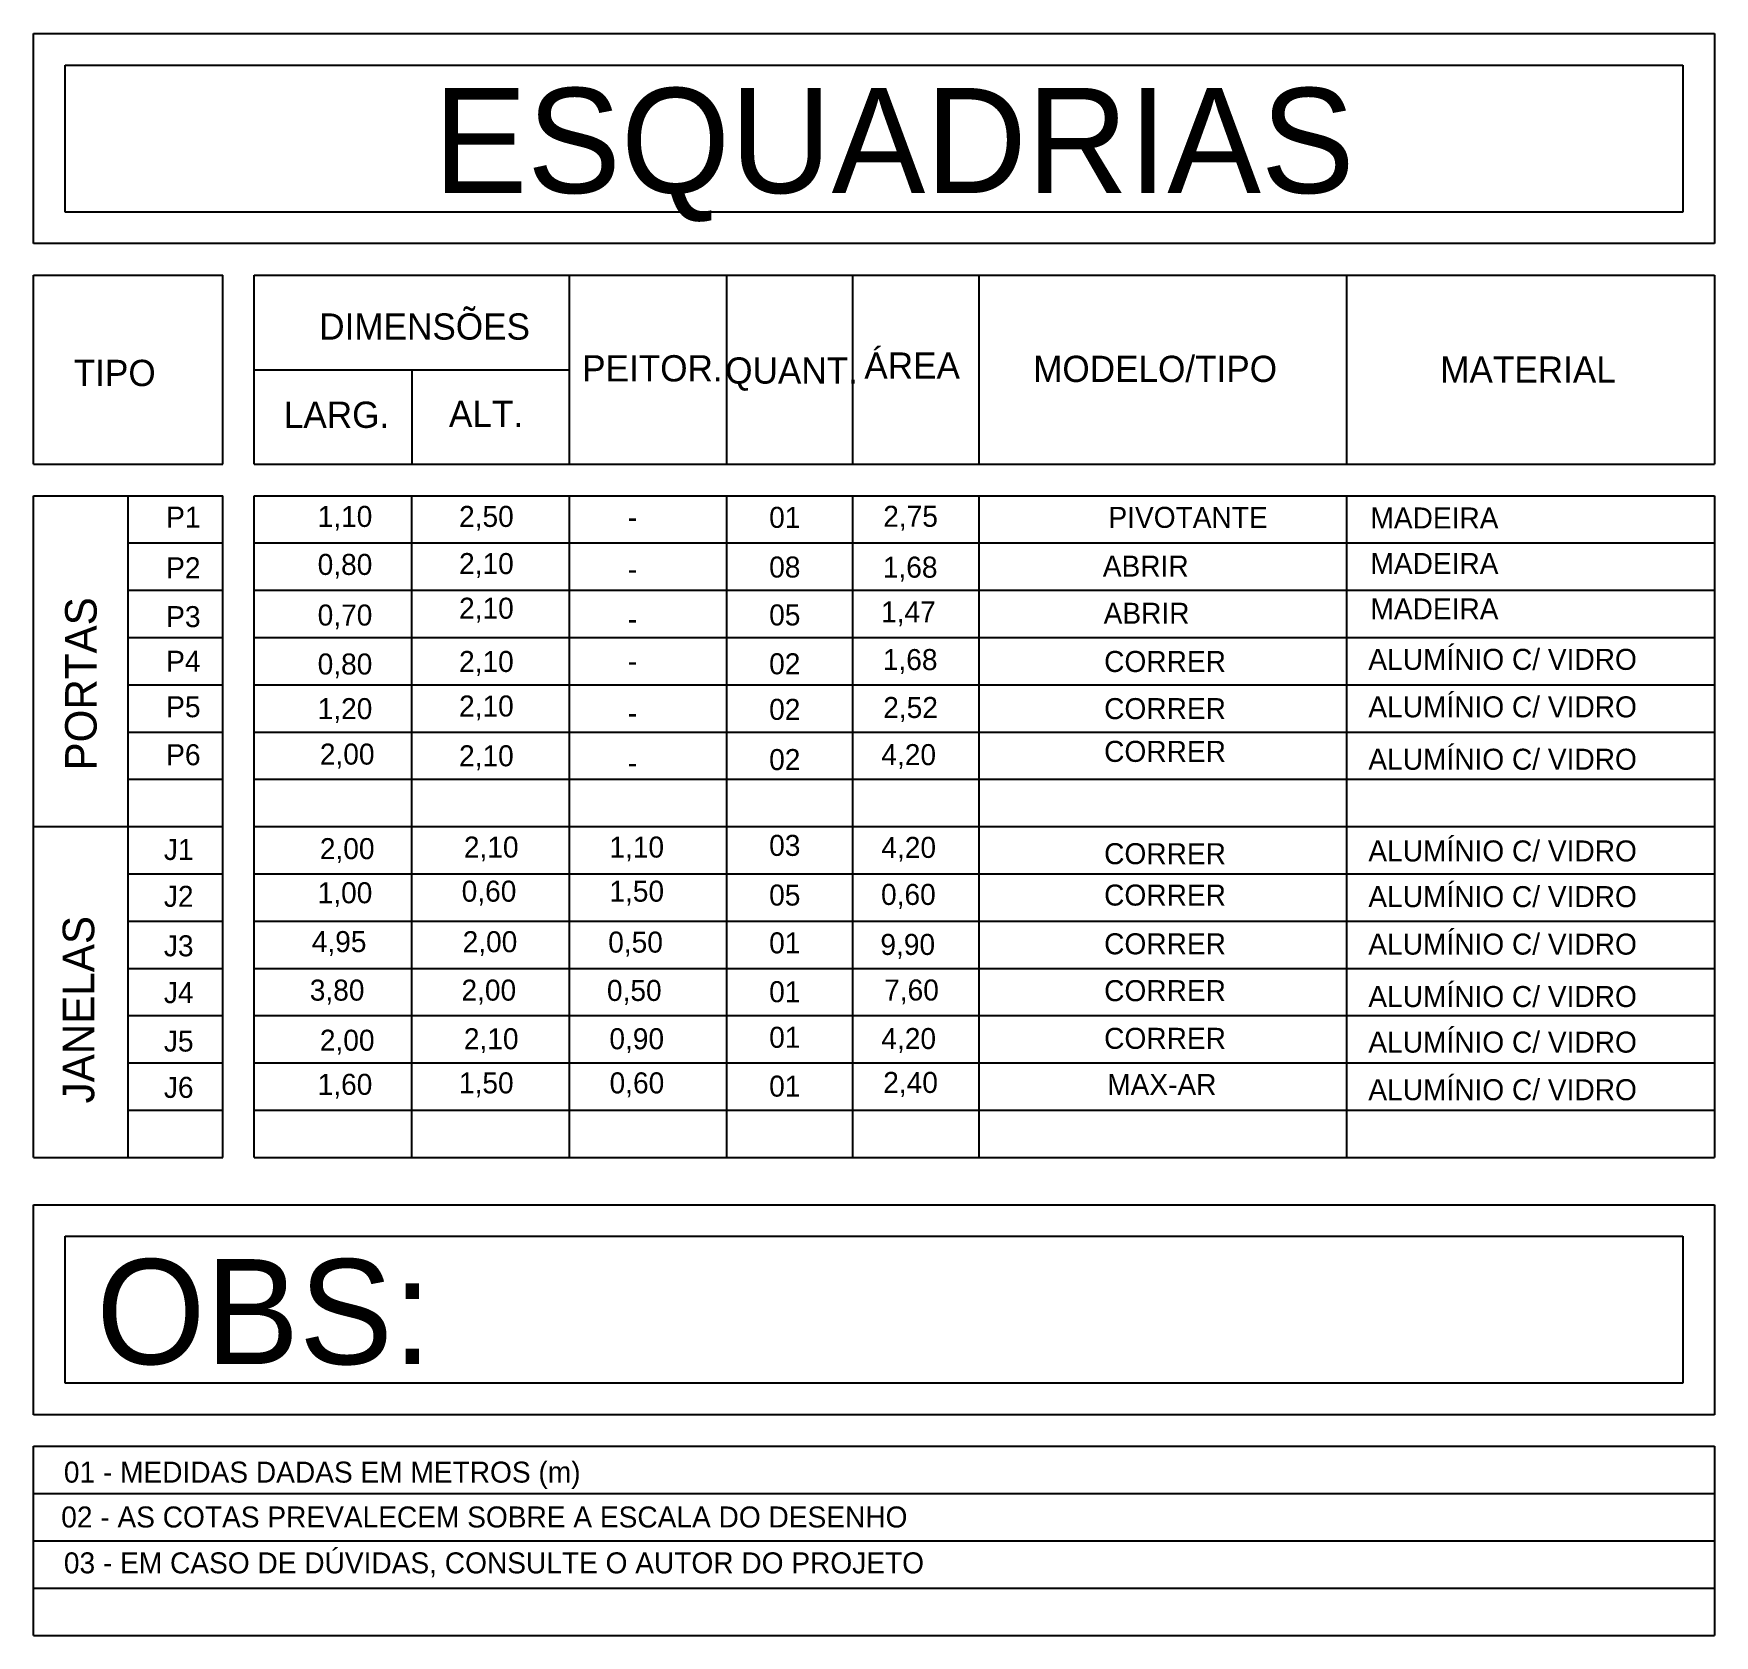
# Model space of a CAD drawing. Header units: millimetres. Extents: x 79.3 to 137.8, y -24.9 to 34.2.
# Drawn here: x 88.88 to 104.88, y 18.95 to 34.2 of the extents above; entities that cross this region are included whole.
import ezdxf

# ---------------------------------------------------------------- set-up
doc = ezdxf.new("R2010")
doc.units = ezdxf.units.MM
doc.header["$LTSCALE"] = 0.6
doc.header["$MEASUREMENT"] = 0

msp = doc.modelspace()

# ---------------------------------------------------------------- texts
at = {"lineweight": -3}
for s, height, p in [('ESQUADRIAS', 1, (92.682, 32.687)), ('DIMENSÕES', 0.25, (91.594, 31.291)), ('ÁREA', 0.25, (96.783, 30.919)), ('TIPO', 0.25, (89.257, 30.849)), ('PEITOR.', 0.25, (94.097, 30.893)), ('QUANT.', 0.25, (95.459, 30.872)), ('MODELO/TIPO', 0.25, (98.39, 30.888)), ('MATERIAL', 0.25, (102.265, 30.881)), ('LARG.', 0.25, (91.257, 30.451)), ('ALT.', 0.25, (92.829, 30.46)), ('P1', 0.2, (90.137, 29.501)), ('1,10', 0.2, (91.579, 29.508)), ('2,50', 0.2, (92.925, 29.508)), ('01', 0.2, (95.877, 29.499)), ('2,75', 0.2, (96.963, 29.509)), ('PIVOTANTE', 0.2, (99.107, 29.499)), ('MADEIRA', 0.2, (101.601, 29.493)), ('-', 0.2, (94.531, 29.5)), ('P2', 0.2, (90.137, 29.019)), ('0,80', 0.2, (91.579, 29.051)), ('2,10', 0.2, (92.925, 29.059)), ('08', 0.2, (95.877, 29.026)), ('1,68', 0.2, (96.959, 29.025)), ('ABRIR', 0.2, (99.053, 29.035)), ('MADEIRA', 0.2, (101.601, 29.06)), ('-', 0.2, (94.531, 29.006)), ('2,10', 0.2, (92.925, 28.634)), ('MADEIRA', 0.2, (101.601, 28.627)), ('P3', 0.2, (90.137, 28.554)), ('0,70', 0.2, (91.579, 28.569)), ('05', 0.2, (95.877, 28.57)), ('1,47', 0.2, (96.942, 28.599)), ('ABRIR', 0.2, (99.061, 28.586)), ('-', 0.2, (94.531, 28.532)), ('P4', 0.2, (90.137, 28.129)), ('2,10', 0.2, (92.925, 28.127)), ('1,68', 0.2, (96.959, 28.145)), ('CORRER', 0.2, (99.066, 28.127)), ('ALUMÍNIO C/ VIDRO', 0.2, (101.581, 28.147)), ('0,80', 0.2, (91.579, 28.103)), ('-', 0.2, (94.531, 28.131)), ('02', 0.2, (95.877, 28.105)), ('P5', 0.2, (90.137, 27.696)), ('1,20', 0.2, (91.579, 27.678)), ('2,10', 0.2, (92.925, 27.703)), ('02', 0.2, (95.877, 27.671)), ('2,52', 0.2, (96.963, 27.689)), ('CORRER', 0.2, (99.066, 27.678)), ('ALUMÍNIO C/ VIDRO', 0.2, (101.581, 27.695)), ('-', 0.2, (94.531, 27.637)), ('P6', 0.2, (90.137, 27.239)), ('2,00', 0.2, (91.6, 27.245)), ('2,10', 0.2, (92.925, 27.229)), ('02', 0.2, (95.877, 27.193)), ('4,20', 0.2, (96.945, 27.24)), ('CORRER', 0.2, (99.066, 27.271)), ('ALUMÍNIO C/ VIDRO', 0.2, (101.581, 27.196)), ('-', 0.2, (94.531, 27.163)), ('2,10', 0.2, (92.971, 26.36)), ('1,10', 0.2, (94.356, 26.36)), ('03', 0.2, (95.877, 26.376)), ('4,20', 0.2, (96.945, 26.357)), ('ALUMÍNIO C/ VIDRO', 0.2, (101.581, 26.323)), ('J1', 0.2, (90.115, 26.337)), ('2,00', 0.2, (91.6, 26.345)), ('2,00', 0.2, (91.6, 26.345)), ('CORRER', 0.2, (99.066, 26.297)), ('J2', 0.2, (90.115, 25.891)), ('1,00', 0.2, (91.579, 25.925)), ('0,60', 0.2, (92.95, 25.94)), ('1,50', 0.2, (94.356, 25.94)), ('05', 0.2, (95.877, 25.903)), ('0,60', 0.2, (96.942, 25.909)), ('CORRER', 0.2, (99.066, 25.903)), ('ALUMÍNIO C/ VIDRO', 0.2, (101.581, 25.888)), ('J3', 0.2, (90.115, 25.42)), ('4,95', 0.2, (91.523, 25.46)), ('2,00', 0.2, (92.959, 25.459)), ('0,50', 0.2, (94.345, 25.455)), ('01', 0.2, (95.877, 25.448)), ('9,90', 0.2, (96.936, 25.433)), ('CORRER', 0.2, (99.066, 25.439)), ('ALUMÍNIO C/ VIDRO', 0.2, (101.581, 25.436)), ('J4', 0.2, (90.115, 24.974)), ('3,80', 0.2, (91.504, 24.998)), ('2,00', 0.2, (92.948, 24.998)), ('0,50', 0.2, (94.333, 24.995)), ('01', 0.2, (95.877, 24.983)), ('7,60', 0.2, (96.972, 24.999)), ('CORRER', 0.2, (99.066, 24.993)), ('ALUMÍNIO C/ VIDRO', 0.2, (101.581, 24.937)), ('J5', 0.2, (90.115, 24.513)), ('2,00', 0.2, (91.6, 24.521)), ('2,10', 0.2, (92.971, 24.535)), ('0,90', 0.2, (94.356, 24.535)), ('01', 0.2, (95.877, 24.549)), ('4,20', 0.2, (96.945, 24.537)), ('CORRER', 0.2, (99.066, 24.539)), ('ALUMÍNIO C/ VIDRO', 0.2, (101.581, 24.503)), ('2,40', 0.2, (96.963, 24.119)), ('J6', 0.2, (90.115, 24.072)), ('1,60', 0.2, (91.579, 24.101)), ('1,50', 0.2, (92.924, 24.115)), ('0,60', 0.2, (94.358, 24.115)), ('01', 0.2, (95.877, 24.084)), ('MAX-AR', 0.2, (99.095, 24.099)), ('ALUMÍNIO C/ VIDRO', 0.2, (101.581, 24.05)), ('OBS:', 1, (89.471, 21.537)), ('01 - MEDIDAS DADAS EM METROS (m)', 0.2, (89.163, 20.409)), ('02 - AS COTAS PREVALECEM SOBRE A ESCALA DO DESENHO', 0.2, (89.138, 19.982)), ('03 - EM CASO DE DÚVIDAS, CONSULTE O AUTOR DO PROJETO', 0.2, (89.163, 19.545))]:
    msp.add_text(s, height=height, dxfattribs=at).set_placement(p)
for s, p in [('PORTAS', (89.475, 27.189)), ('JANELAS', (89.452, 24.02))]:
    msp.add_text(s, height=0.3, rotation=90, dxfattribs=at).set_placement(p)

# ---------------------------------------------------------------- linework, layer by layer
at = {"lineweight": -3}
for p, q in [((88.875, 32.205), (88.875, 34.205)), ((88.875, 34.205), (104.875, 34.205)), ((104.875, 34.205), (104.875, 32.205)), ((89.175, 32.505), (89.175, 33.905)), ((89.175, 33.905), (104.575, 33.905)), ((104.575, 33.905), (104.575, 32.505)), ((104.575, 32.505), (89.175, 32.505)), ((104.875, 32.205), (88.875, 32.205)), ((88.875, 31.905), (90.675, 31.905)), ((88.875, 30.105), (88.875, 31.905)), ((90.675, 30.105), (90.675, 31.905)), ((90.975, 30.105), (90.975, 31.905)), ((90.975, 31.905), (104.875, 31.905)), ((93.975, 30.105), (93.975, 31.905)), ((95.475, 30.105), (95.475, 31.905)), ((96.675, 30.105), (96.675, 31.905)), ((97.875, 30.105), (97.875, 31.905)), ((101.375, 30.105), (101.375, 31.905)), ((104.875, 31.905), (104.875, 30.105)), ((90.975, 31.005), (93.975, 31.005)), ((92.475, 31.005), (92.475, 30.105)), ((88.875, 30.105), (90.675, 30.105)), ((90.975, 30.105), (104.875, 30.105)), ((88.875, 29.805), (90.675, 29.805)), ((88.875, 23.505), (88.875, 29.805)), ((89.775, 26.655), (89.775, 29.805)), ((90.675, 26.655), (90.675, 29.805)), ((90.975, 26.655), (90.975, 29.805)), ((90.975, 29.805), (104.875, 29.805)), ((92.475, 26.655), (92.475, 29.805)), ((93.975, 26.655), (93.975, 29.805)), ((95.475, 26.655), (95.475, 29.805)), ((96.675, 26.655), (96.675, 29.805)), ((97.875, 26.655), (97.875, 29.805)), ((101.375, 26.655), (101.375, 29.805)), ((104.875, 29.805), (104.875, 26.655)), ((89.775, 29.355), (90.675, 29.355)), ((90.975, 29.355), (104.875, 29.355)), ((89.775, 28.905), (90.675, 28.905)), ((90.975, 28.905), (104.875, 28.905)), ((89.775, 28.455), (90.675, 28.455)), ((90.975, 28.455), (104.875, 28.455)), ((89.775, 28.005), (90.675, 28.005)), ((90.975, 28.005), (104.875, 28.005)), ((89.775, 27.555), (90.675, 27.555)), ((90.975, 27.555), (104.875, 27.555)), ((89.775, 27.105), (90.675, 27.105)), ((90.975, 27.105), (104.875, 27.105)), ((88.875, 26.655), (90.675, 26.655)), ((89.775, 23.505), (89.775, 26.655)), ((90.675, 23.505), (90.675, 26.655)), ((90.975, 23.505), (90.975, 26.655)), ((90.975, 26.655), (104.875, 26.655)), ((92.475, 23.505), (92.475, 26.655)), ((93.975, 23.505), (93.975, 26.655)), ((95.475, 23.505), (95.475, 26.655)), ((96.675, 23.505), (96.675, 26.655)), ((97.875, 23.505), (97.875, 26.655)), ((101.375, 23.505), (101.375, 26.655)), ((104.875, 26.655), (104.875, 23.505)), ((89.775, 26.205), (90.675, 26.205)), ((90.975, 26.205), (104.875, 26.205)), ((89.775, 25.755), (90.675, 25.755)), ((90.975, 25.755), (104.875, 25.755)), ((89.775, 25.305), (90.675, 25.305)), ((90.975, 25.305), (104.875, 25.305)), ((89.775, 24.855), (90.675, 24.855)), ((90.975, 24.855), (104.875, 24.855)), ((89.775, 24.405), (90.675, 24.405)), ((90.975, 24.405), (104.875, 24.405)), ((89.775, 23.955), (90.675, 23.955)), ((90.975, 23.955), (104.875, 23.955)), ((88.875, 23.505), (90.675, 23.505)), ((90.975, 23.505), (104.875, 23.505)), ((88.875, 23.055), (90.675, 23.055)), ((88.875, 21.055), (88.875, 23.055)), ((88.875, 23.055), (104.875, 23.055)), ((104.875, 23.055), (104.875, 21.055)), ((89.175, 21.355), (89.175, 22.755)), ((89.175, 22.755), (104.575, 22.755)), ((104.575, 22.755), (104.575, 21.355)), ((104.575, 21.355), (89.175, 21.355)), ((104.875, 21.055), (88.875, 21.055)), ((88.875, 20.755), (104.875, 20.755)), ((88.875, 18.955), (88.875, 20.755)), ((104.875, 20.755), (104.875, 18.955)), ((88.875, 20.305), (104.875, 20.305)), ((88.875, 19.855), (104.875, 19.855)), ((88.875, 19.405), (104.875, 19.405)), ((88.875, 18.955), (104.875, 18.955))]:
    msp.add_line(p, q, dxfattribs=at)

msp.set_redraw_order([(e.dxf.handle, doc.entitydb.next_handle()) for e in msp.query("TEXT MTEXT ATTDEF DIMENSION ARC_DIMENSION")])  # texts and dimensions are drawn at this point

doc.saveas('drawing.dxf')
